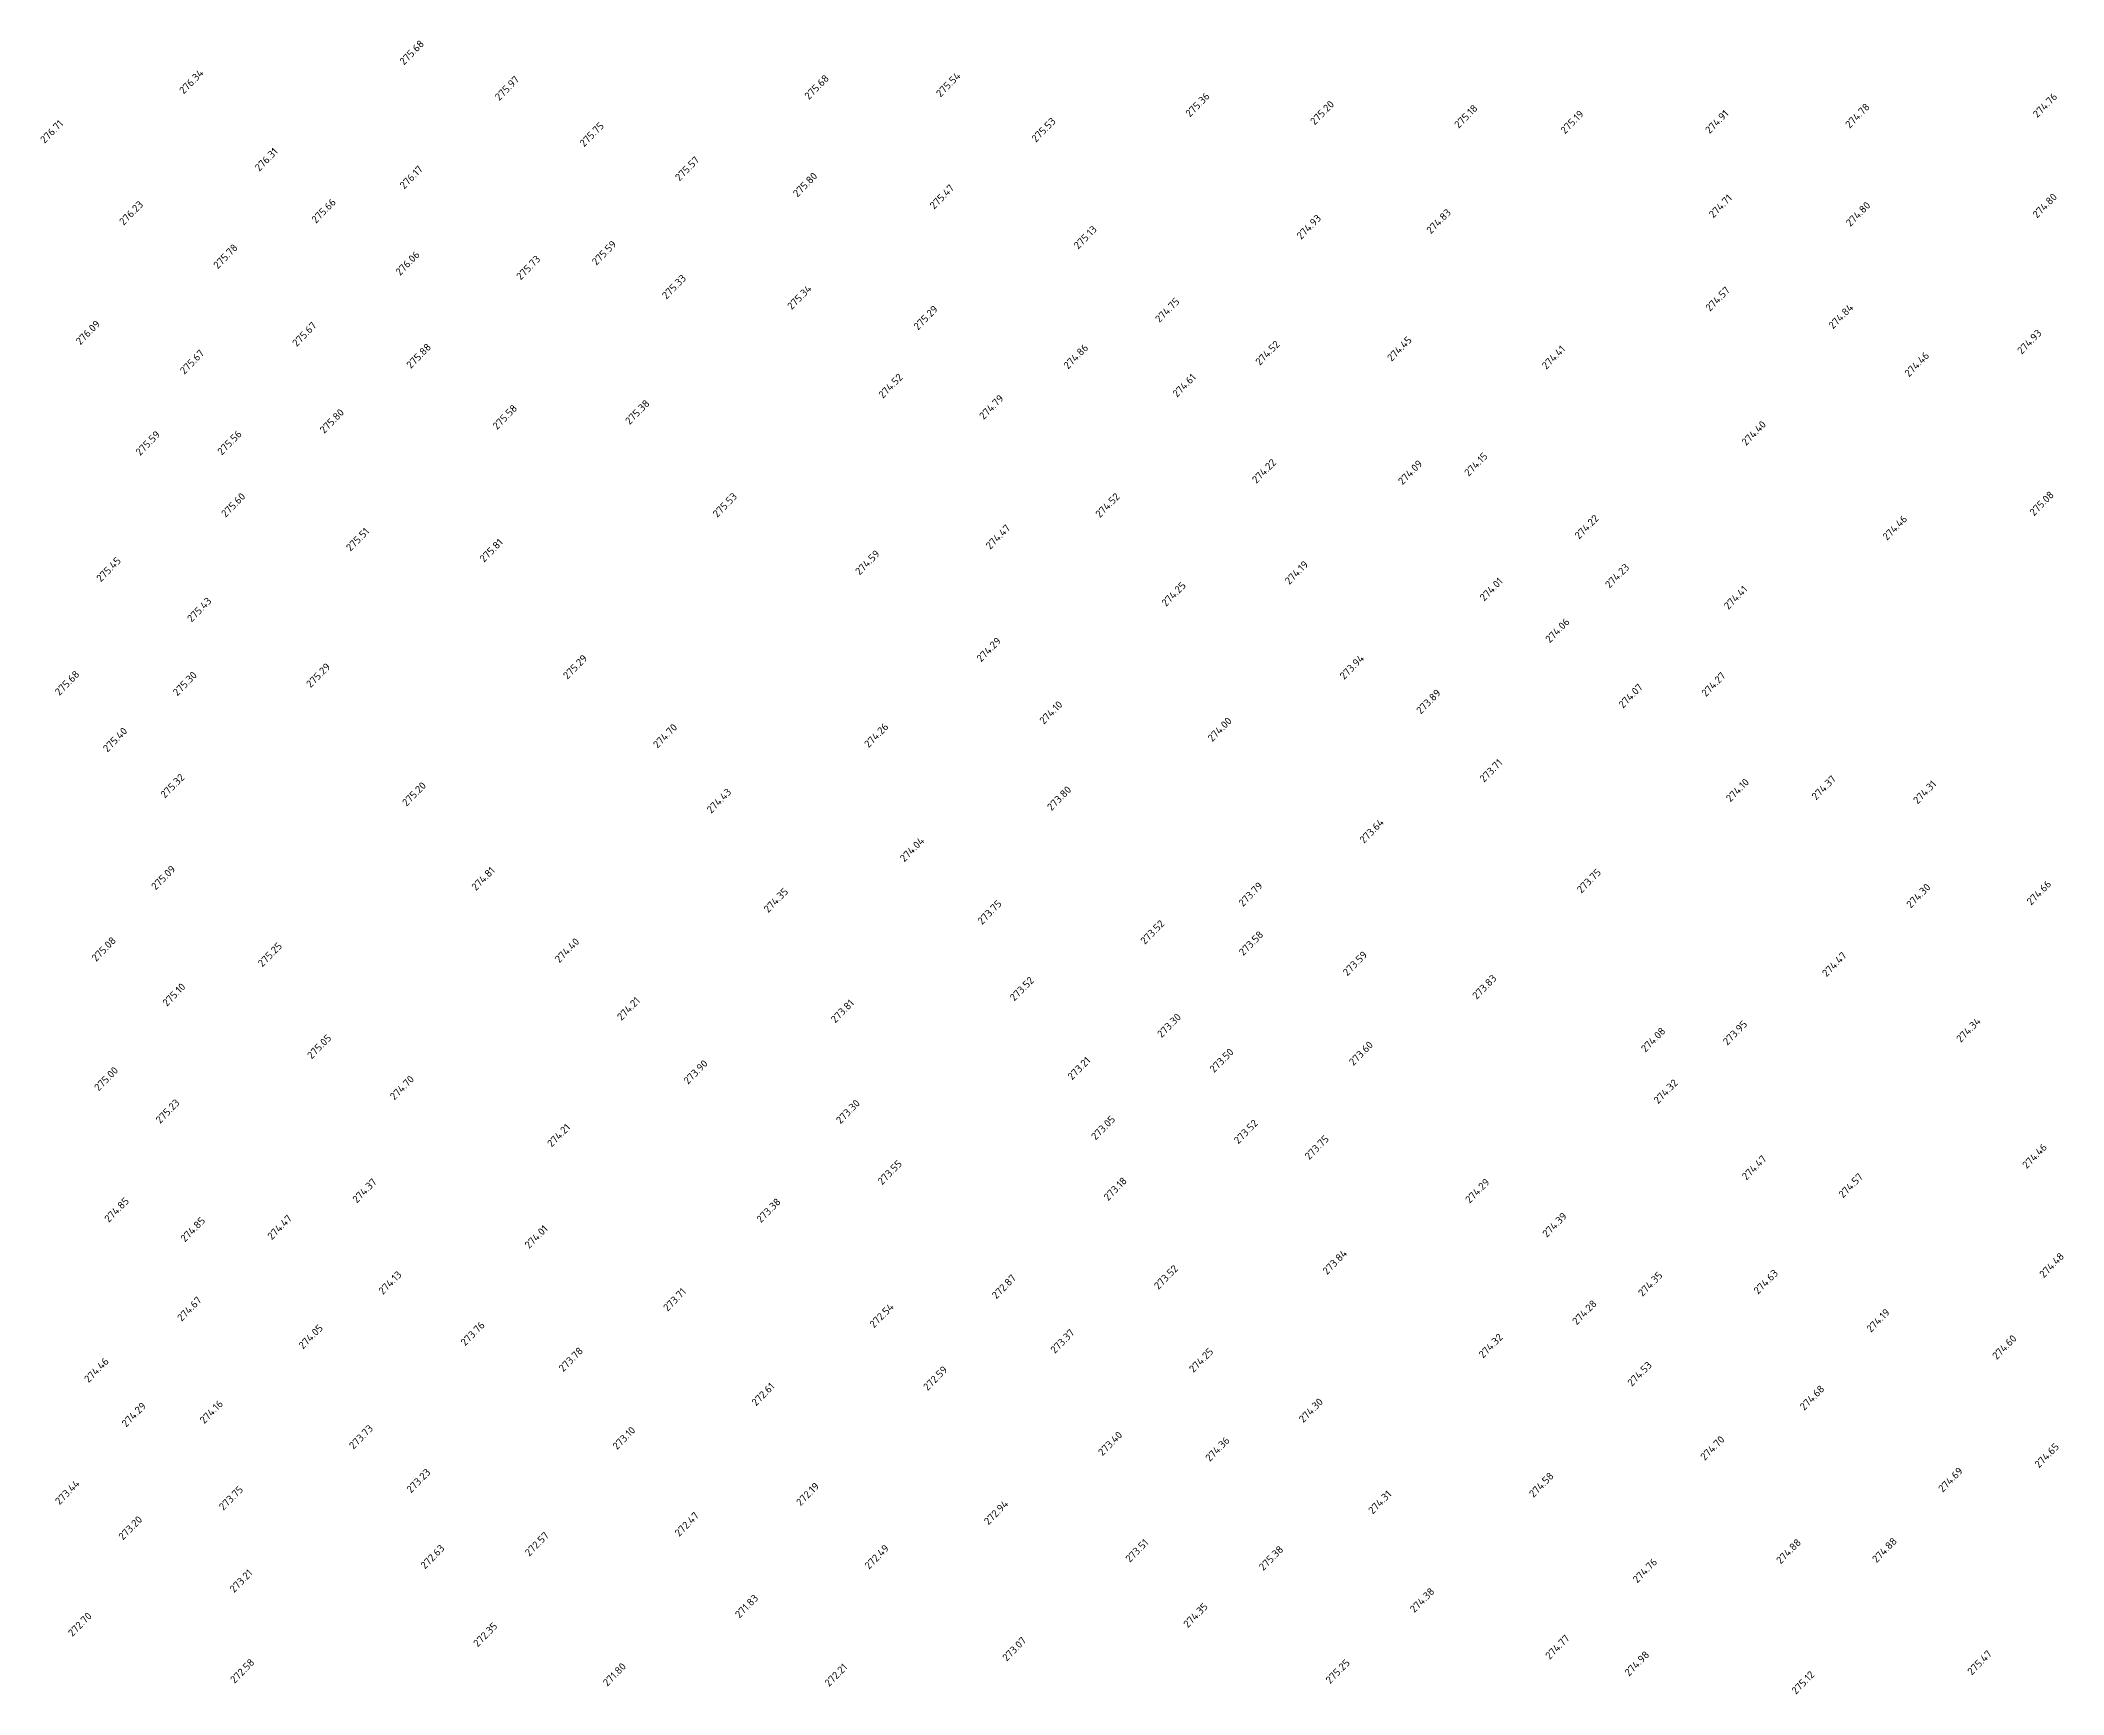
# Model space of a CAD drawing. Header units: metres. Extents: x 36952 to 37839, y 34980 to 35683.
# Drawn here: x 36953.6 to 37229.1, y 35406.3 to 35631.5 of the extents above; entities that cross this region are included whole.
import ezdxf

# ---------------------------------------------------------------- set-up
doc = ezdxf.new("R2010")
doc.units = ezdxf.units.M
doc.header["$LTSCALE"] = 5
doc.layers.add('Отметки', color=7, linetype='Continuous')
doc.styles.get("Standard").update_dxf_attribs({"font": 'simplex.shx'})

msp = doc.modelspace()

# ---------------------------------------------------------------- texts
at = {"layer": 'Отметки', "color": 7}
for s, p in [('275.68', (37003.1, 35628.09, 275.68)), ('276.34', (36973.1, 35624.13, 276.34)), ('275.97', (37016.09, 35623.25, 275.97)), ('275.68', (37058.24, 35623.38, 275.68)), ('275.54', (37076.16, 35623.73, 275.54)), ('275.36', (37110.13, 35621, 275.36)), ('275.20', (37127.11, 35619.93, 275.2)), ('274.76', (37225.52, 35620.91, 274.76)), ('276.71', (36954.17, 35617.42, 276.71)), ('275.75', (37027.63, 35616.95, 275.75)), ('275.53', (37089.16, 35617.57, 275.53)), ('275.18', (37146.73, 35619.47, 275.18)), ('275.19', (37161.2, 35618.71, 275.19)), ('274.91', (37180.9, 35618.74, 274.91)), ('274.78', (37199.97, 35619.49, 274.78)), ('276.31', (36983.4, 35613.62, 276.31)), ('275.57', (37040.62, 35612.3, 275.57)), ('276.17', (37003.13, 35611.21, 276.17)), ('275.80', (37056.68, 35610.11, 275.8)), ('276.23', (36964.93, 35606.27, 276.23)), ('275.66', (36991.12, 35606.55, 275.66)), ('275.47', (37075.3, 35608.46, 275.47)), ('274.71', (37181.4, 35607.26, 274.71)), ('274.80', (37200.06, 35606.1, 274.8)), ('274.80', (37225.48, 35607.24, 274.8)), ('274.93', (37125.27, 35604.35, 274.93)), ('274.83', (37142.94, 35605.1, 274.83)), ('275.59', (37029.3, 35600.81, 275.59)), ('275.13', (37094.92, 35603.02, 275.13)), ('275.78', (36977.75, 35600.34, 275.78)), ('276.06', (37002.57, 35599.43, 276.06)), ('275.73', (37019, 35598.82, 275.73)), ('275.33', (37038.84, 35596.21, 275.33)), ('275.34', (37055.9, 35594.77, 275.34)), ('274.75', (37105.99, 35593.02, 274.75)), ('274.57', (37180.94, 35594.54, 274.57)), ('276.09', (36959.03, 35589.99, 276.09)), ('275.67', (36988.5, 35589.75, 275.67)), ('275.29', (37073.11, 35592, 275.29)), ('274.84', (37197.7, 35592.14, 274.84)), ('275.88', (37004.04, 35586.76, 275.88)), ('274.86', (37093.53, 35586.68, 274.86)), ('274.52', (37119.65, 35587.19, 274.52)), ('274.45', (37137.59, 35587.73, 274.45)), ('274.93', (37223.39, 35588.7, 274.93)), ('275.67', (36973.2, 35585.98, 275.67)), ('274.41', (37158.65, 35586.66, 274.41)), ('274.46', (37208.04, 35585.62, 274.46)), ('274.52', (37068.32, 35582.7, 274.52)), ('274.61', (37108.37, 35582.84, 274.61)), ('275.58', (37015.78, 35578.45, 275.58)), ('275.38', (37033.83, 35579.13, 275.38)), ('274.79', (37082.04, 35579.82, 274.79)), ('275.80', (36992.24, 35577.91, 275.8)), ('274.40', (37185.86, 35576.26, 274.4)), ('275.59', (36967.17, 35574.9, 275.59)), ('275.56', (36978.3, 35574.98, 275.56)), ('274.22', (37119.19, 35571.13, 274.22)), ('274.09', (37139.08, 35570.93, 274.09)), ('274.15', (37148.09, 35572.09, 274.15)), ('275.60', (36978.82, 35566.5, 275.6)), ('275.53', (37045.76, 35566.48, 275.53)), ('274.52', (37097.86, 35566.45, 274.52)), ('275.08', (37225.07, 35566.7, 275.08)), ('274.47', (37082.93, 35562.14, 274.47)), ('274.22', (37163.12, 35563.52, 274.22)), ('274.46', (37205.05, 35563.37, 274.46)), ('275.51', (36995.82, 35561.88, 275.51)), ('275.81', (37014.01, 35560.37, 275.81)), ('275.45', (36961.82, 35557.7, 275.45)), ('274.59', (37065.15, 35558.64, 274.59)), ('274.19', (37123.66, 35557.35, 274.19)), ('274.23', (37167.27, 35556.85, 274.23)), ('274.25', (37106.87, 35554.36, 274.25)), ('274.01', (37150.2, 35555.09, 274.01)), ('274.41', (37183.45, 35553.95, 274.41)), ('275.43', (36974.18, 35552.23, 275.43)), ('274.06', (37159.13, 35549.41, 274.06)), ('274.29', (37081.69, 35546.8, 274.29)), ('275.29', (36990.39, 35543.3, 275.29)), ('275.29', (37025.37, 35544.45, 275.29)), ('273.94', (37131.13, 35544.42, 273.94)), ('275.68', (36956.18, 35542.24, 275.68)), ('275.30', (36972.24, 35542.18, 275.3)), ('274.07', (37169.1, 35540.51, 274.07)), ('274.27', (37180.39, 35542.07, 274.27)), ('274.10', (37090.24, 35538.31, 274.1)), ('273.89', (37141.56, 35539.71, 273.89)), ('275.40', (36962.72, 35534.53, 275.4)), ('274.70', (37037.63, 35535.06, 274.7)), ('274.26', (37066.38, 35535.13, 274.26)), ('274.00', (37113.16, 35535.95, 274)), ('273.71', (37150.17, 35530.41, 273.71)), ('275.32', (36970.55, 35528.26, 275.32)), ('275.20', (37003.46, 35527.16, 275.2)), ('274.43', (37044.94, 35526.2, 274.43)), ('273.80', (37091.28, 35526.56, 273.8)), ('274.10', (37183.73, 35527.74, 274.1)), ('274.37', (37195.4, 35528.01, 274.37)), ('274.31', (37209.21, 35527.47, 274.31)), ('273.64', (37133.83, 35522.09, 273.64)), ('274.04', (37071.24, 35519.58, 274.04)), ('275.09', (36969.3, 35515.75, 275.09)), ('274.81', (37012.9, 35515.67, 274.81)), ('273.75', (37163.43, 35515.32, 273.75)), ('274.35', (37052.7, 35512.66, 274.35)), ('273.79', (37117.35, 35513.49, 273.79)), ('274.30', (37208.29, 35513.29, 274.3)), ('274.66', (37224.68, 35513.68, 274.66)), ('273.75', (37081.82, 35511.05, 273.75)), ('273.52', (37103.99, 35508.34, 273.52)), ('273.58', (37117.4, 35506.8, 273.58)), ('275.08', (36961.18, 35506.01, 275.08)), ('275.25', (36983.82, 35505.28, 275.25)), ('274.40', (37024.26, 35505.84, 274.4)), ('273.59', (37131.56, 35504.06, 273.59)), ('274.47', (37196.82, 35503.93, 274.47)), ('275.10', (36970.83, 35499.9, 275.1)), ('273.52', (37086.21, 35500.62, 273.52)), ('273.83', (37149.18, 35500.86, 273.83)), ('274.21', (37032.72, 35497.99, 274.21)), ('273.81', (37061.83, 35497.64, 273.81)), ('273.30', (37106.27, 35495.64, 273.3)), ('274.08', (37172.16, 35493.66, 274.08)), ('273.95', (37183.31, 35494.62, 273.95)), ('274.34', (37215.09, 35495, 274.34)), ('275.05', (36990.53, 35492.75, 275.05)), ('273.50', (37113.41, 35490.87, 273.5)), ('273.60', (37132.39, 35491.84, 273.6)), ('275.00', (36961.53, 35488.37, 275)), ('273.90', (37041.79, 35489.29, 273.9)), ('273.21', (37094.08, 35489.88, 273.21)), ('274.70', (37001.8, 35487.15, 274.7)), ('274.32', (37173.88, 35486.63, 274.32)), ('275.23', (36969.9, 35483.96, 275.23)), ('273.30', (37062.54, 35483.91, 273.3)), ('274.21', (37023.21, 35480.74, 274.21)), ('273.05', (37097.28, 35481.7, 273.05)), ('273.52', (37116.72, 35481.17, 273.52)), ('273.75', (37126.37, 35479.02, 273.75)), ('274.46', (37224.08, 35477.81, 274.46)), ('273.55', (37068.21, 35475.61, 273.55)), ('274.47', (37185.9, 35476.25, 274.47)), ('274.57', (37199.06, 35473.81, 274.57)), ('274.37', (36996.69, 35473.13, 274.37)), ('273.18', (37098.99, 35473.44, 273.18)), ('274.29', (37148.23, 35473.1, 274.29)), ('274.85', (36962.91, 35470.49, 274.85)), ('274.47', (36985.11, 35468.13, 274.47)), ('273.38', (37051.71, 35470.43, 273.38)), ('274.39', (37158.73, 35468.46, 274.39)), ('274.85', (36973.28, 35467.81, 274.85)), ('274.01', (37020.15, 35466.92, 274.01)), ('273.84', (37128.8, 35463.38, 273.84)), ('274.48', (37226.4, 35462.94, 274.48)), ('274.13', (37000.24, 35460.67, 274.13)), ('272.87', (37083.76, 35460.06, 272.87)), ('273.52', (37105.84, 35461.36, 273.52)), ('274.35', (37171.76, 35460.4, 274.35)), ('274.63', (37187.5, 35460.7, 274.63)), ('273.71', (37039.01, 35458.38, 273.71)), ('274.67', (36972.83, 35457.01, 274.67)), ('272.54', (37067.1, 35456.13, 272.54)), ('274.28', (37162.8, 35456.54, 274.28)), ('274.19', (37202.86, 35455.51, 274.19)), ('274.05', (36989.36, 35453.24, 274.05)), ('273.76', (37011.43, 35453.67, 273.76)), ('273.37', (37091.74, 35452.64, 273.37)), ('274.32', (37150.05, 35452, 274.32)), ('274.60', (37219.99, 35451.82, 274.6)), ('273.78', (37024.79, 35450.14, 273.78)), ('274.25', (37110.61, 35450.04, 274.25)), ('274.46', (36960.16, 35448.66, 274.46)), ('272.59', (37074.41, 35447.58, 272.59)), ('274.53', (37170.31, 35448.17, 274.53)), ('272.61', (37051.05, 35445.49, 272.61)), ('274.68', (37193.78, 35444.91, 274.68)), ('274.29', (36965.27, 35442.62, 274.29)), ('274.16', (36975.9, 35443.07, 274.16)), ('274.30', (37125.57, 35443.21, 274.3)), ('273.73', (36996.23, 35439.61, 273.73)), ('273.10', (37032.11, 35439.53, 273.1)), ('273.40', (37098.23, 35438.7, 273.4)), ('274.36', (37112.83, 35437.93, 274.36)), ('274.70', (37180.24, 35438.09, 274.7)), ('274.65', (37225.75, 35437.05, 274.65)), ('273.23', (37004.06, 35433.65, 273.23)), ('274.58', (37156.91, 35433.04, 274.58)), ('274.69', (37212.64, 35433.75, 274.69)), ('273.44', (36956.2, 35432.04, 273.44)), ('273.75', (36978.52, 35431.28, 273.75)), ('272.19', (37057.11, 35431.89, 272.19)), ('274.31', (37135.02, 35430.77, 274.31)), ('273.20', (36964.83, 35427.23, 273.2)), ('272.47', (37040.58, 35427.71, 272.47)), ('272.94', (37082.69, 35429.3, 272.94)), ('272.57', (37020.17, 35425.03, 272.57)), ('274.88', (37203.63, 35424.14, 274.88)), ('272.63', (37005.96, 35423.29, 272.63)), ('272.49', (37066.43, 35423.25, 272.49)), ('273.51', (37101.95, 35424.19, 273.51)), ('275.38', (37120.13, 35423.08, 275.38)), ('274.76', (37171.04, 35421.38, 274.76)), ('274.88', (37190.57, 35423.97, 274.88)), ('273.21', (36979.97, 35420.08, 273.21)), ('271.83', (37048.79, 35416.62, 271.83)), ('274.38', (37140.69, 35417.34, 274.38)), ('272.70', (36957.96, 35414.1, 272.7)), ('274.35', (37109.84, 35415.3, 274.35)), ('272.35', (37013.15, 35412.68, 272.35)), ('273.07', (37085.19, 35410.73, 273.07)), ('274.77', (37159.13, 35410.99, 274.77)), ('272.58', (36980.04, 35407.72, 272.58)), ('275.25', (37129.22, 35407.68, 275.25)), ('274.98', (37169.92, 35408.7, 274.98)), ('275.47', (37216.6, 35408.85, 275.47)), ('271.80', (37030.8, 35407.32, 271.8)), ('272.21', (37060.99, 35407.28, 272.21)), ('275.12', (37192.65, 35406.23, 275.12))]:
    msp.add_text(s, height=1, rotation=45.4189, dxfattribs=at).set_placement(p)

doc.saveas('drawing.dxf')
